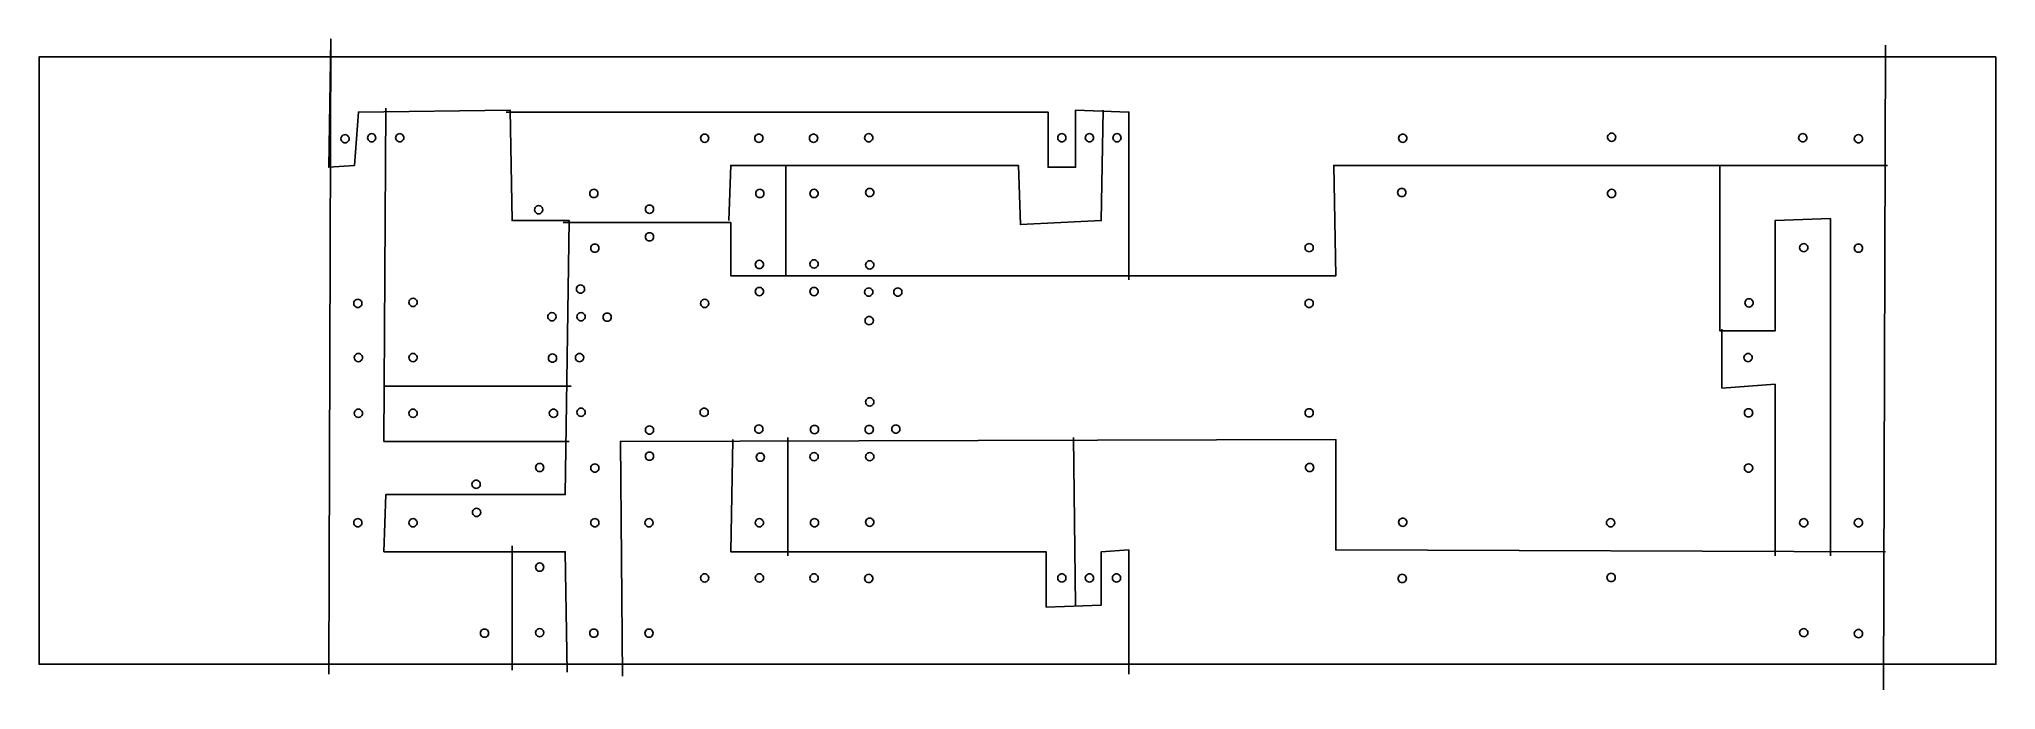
# Model space of a CAD drawing. Extents: x 0 to 570, y -9 to 181.
import ezdxf

# ---------------------------------------------------------------- set-up
doc = ezdxf.new("R2010")
doc.units = 0
doc.layers.get('0').update_dxf_attribs({"linetype": 'CONTINUOUS'})

msp = doc.modelspace()

# ---------------------------------------------------------------- linework, layer by layer
at = {"color": 1}
for points in [[(153.76948, -3.4426), (153.195712, 31.557168), (100.409176, 31.557168), (100.982944, 48.1964), (153.195712, 48.1964), (154.343248, 127.949962), (137.704008, 127.949962), (137.130248, 160.080894), (92.950216, 159.507127), (91.80268, 144.015428), (84.343712, 143.441662), (84.91748, 180.736493), (84.343712, -4.016368)], [(537.61936, 179.015193), (537.045592, -8.606496)], [(100.982944, 160.654661), (100.409176, 63.688096), (154.343248, 63.688096)], [(317.292968, 110.736962), (317.292968, 159.507127), (301.801272, 160.080894), (301.801272, 143.441662), (293.768536, 143.441662), (293.768536, 159.507127), (135.982712, 159.507127)], [(309.834008, 160.080894), (309.26024, 127.949962), (285.735808, 126.802429), (285.16204, 144.015428), (201.392112, 144.015428), (200.818344, 127.949962)], [(538.193128, 144.015428), (376.964704, 144.015428), (377.538472, 111.884496), (201.392112, 111.884496), (201.392112, 127.376195), (152.621944, 127.376195)], [(217.457576, 144.015428), (217.457576, 111.884496)], [(521.553896, 30.409632), (521.553896, 128.523729), (505.488432, 127.949962), (505.488432, 95.819032), (489.422968, 95.819032), (489.422968, 144.015428)], [(505.488432, 30.409632), (505.488432, 80.327328), (489.996728, 79.1798), (489.996728, 96.392797)], [(154.917008, 79.75356), (100.409176, 79.75356)], [(537.61936, 31.557168), (377.538472, 32.130936), (377.538472, 64.261864), (169.261176, 63.688096), (169.834944, -4.590136)], [(317.292968, -4.016368), (317.292968, 32.130936), (309.26024, 31.557168), (309.26024, 16.065464), (293.194776, 15.491696), (293.194776, 31.557168), (201.392112, 31.557168), (201.96588, 64.261864)], [(218.031344, 64.835632), (218.031344, 30.409632)], [(301.801272, 16.065464), (301.227504, 64.835632)], [(137.704008, 33.278464), (137.704008, -2.868832)]]:
    msp.add_lwpolyline(points, dxfattribs=at)
msp.add_lwpolyline([(569.750296, 175.572594), (0, 175.572594), (0, -1.147534), (569.750296, -1.147534), (569.750296, 175.572594)], close=True, dxfattribs=at)
at = {"color": 7}
for points in [[(88.790384, 151.904715), (88.790384, 151.904715)], [(90.277272, 151.761273), (90.277272, 151.761273)], [(98.02312, 152.048157), (98.02312, 152.048157)], [(106.199288, 152.048157), (106.199288, 152.048157)], [(194.989688, 151.904715), (194.989688, 151.904715)], [(210.768264, 151.904715), (210.768264, 151.904715)], [(226.69028, 151.904715), (226.69028, 151.904715)], [(242.75576, 152.048157), (242.75576, 152.048157)], [(298.984888, 152.048157), (298.984888, 152.048157)], [(307.017624, 152.048157), (307.017624, 152.048157)], [(315.050344, 152.048157), (315.050344, 152.048157)], [(398.246512, 151.904715), (398.246512, 151.904715)], [(459.065768, 152.191598), (459.065768, 152.191598)], [(514.721144, 152.048157), (514.721144, 152.048157)], [(530.930032, 151.761273), (530.930032, 151.761273)], [(146.64984, 131.105676), (146.64984, 131.105676)], [(162.715304, 135.839249), (162.715304, 135.839249)], [(178.924216, 131.249118), (178.924216, 131.249118)], [(211.055152, 135.839249), (211.055152, 135.839249)], [(226.833712, 135.839249), (226.833712, 135.839249)], [(243.042624, 136.126132), (243.042624, 136.126132)], [(397.959616, 136.126132), (397.959616, 136.126132)], [(459.065768, 135.839249), (459.065768, 135.839249)], [(163.0022, 119.917224), (163.0022, 119.917224)], [(178.924216, 123.216382), (178.924216, 123.216382)], [(370.9926, 120.060669), (370.9926, 120.060669)], [(515.008008, 120.060669), (515.008008, 120.060669)], [(530.930032, 119.917224), (530.930032, 119.917224)], [(210.911696, 115.183649), (210.911696, 115.183649)], [(226.833712, 115.327094), (226.833712, 115.327094)], [(243.042624, 115.04021), (243.042624, 115.04021)], [(94.006752, 103.851758), (94.006752, 103.851758)], [(110.072216, 104.138642), (110.072216, 104.138642)], [(158.842384, 108.011566), (158.842384, 108.011566)], [(194.989688, 103.851758), (194.989688, 103.851758)], [(210.911696, 107.29436), (210.911696, 107.29436)], [(226.833712, 107.29436), (226.833712, 107.29436)], [(242.75576, 107.150915), (242.75576, 107.150915)], [(251.2188, 107.150915), (251.2188, 107.150915)], [(370.9926, 103.851758), (370.9926, 103.851758)], [(499.085984, 103.995202), (499.085984, 103.995202)], [(150.522768, 99.978833), (150.522768, 99.978833)], [(158.985824, 99.978833), (158.985824, 99.978833)], [(166.588232, 99.835394), (166.588232, 99.835394)], [(242.899192, 98.831305), (242.899192, 98.831305)], [(94.150192, 88.073176), (94.150192, 88.073176)], [(110.072216, 88.073176), (110.072216, 88.073176)], [(150.666208, 87.929736), (150.666208, 87.929736)], [(158.555496, 88.073176), (158.555496, 88.073176)], [(498.79912, 88.073176), (498.79912, 88.073176)], [(243.042624, 75.163432), (243.042624, 75.163432)], [(94.150192, 71.864272), (94.150192, 71.864272)], [(110.072216, 71.864272), (110.072216, 71.864272)], [(150.953088, 71.864272), (150.953088, 71.864272)], [(158.985824, 72.151144), (158.985824, 72.151144)], [(194.84624, 72.151144), (194.84624, 72.151144)], [(370.9926, 72.007712), (370.9926, 72.007712)], [(498.942528, 72.007712), (498.942528, 72.007712)], [(178.924216, 66.987256), (178.924216, 66.987256)], [(210.768264, 67.274136), (210.768264, 67.274136)], [(226.977176, 67.130704), (226.977176, 67.130704)], [(242.899192, 67.130704), (242.899192, 67.130704)], [(250.64504, 67.274136), (250.64504, 67.274136)], [(178.924216, 59.384848), (178.924216, 59.384848)], [(211.198584, 59.09796), (211.198584, 59.09796)], [(226.833712, 59.241408), (226.833712, 59.241408)], [(243.042624, 59.241408), (243.042624, 59.241408)], [(146.936728, 56.085696), (146.936728, 56.085696)], [(163.0022, 55.942248), (163.0022, 55.942248)], [(371.136032, 56.085696), (371.136032, 56.085696)], [(498.942528, 55.942248), (498.942528, 55.942248)], [(128.432752, 51.208664), (128.432752, 51.208664)], [(94.006752, 40.020224), (94.006752, 40.020224)], [(110.072216, 40.020224), (110.072216, 40.020224)], [(128.5762, 43.032496), (128.5762, 43.032496)], [(163.0022, 40.020224), (163.0022, 40.020224)], [(178.780776, 40.020224), (178.780776, 40.020224)], [(210.911696, 40.020224), (210.911696, 40.020224)], [(226.977176, 40.020224), (226.977176, 40.020224)], [(243.042624, 40.163656), (243.042624, 40.163656)], [(398.246512, 40.163656), (398.246512, 40.163656)], [(458.778904, 40.020224), (458.778904, 40.020224)], [(515.008008, 40.020224), (515.008008, 40.020224)], [(530.930032, 40.020224), (530.930032, 40.020224)], [(146.936728, 27.110472), (146.936728, 27.110472)], [(194.989688, 23.95476), (194.989688, 23.95476)], [(210.911696, 23.95476), (210.911696, 23.95476)], [(226.833712, 23.95476), (226.833712, 23.95476)], [(242.75576, 23.811312), (242.75576, 23.811312)], [(298.984888, 23.95476), (298.984888, 23.95476)], [(307.017624, 23.95476), (307.017624, 23.95476)], [(314.906912, 23.95476), (314.906912, 23.95476)], [(398.10308, 23.811312), (398.10308, 23.811312)], [(458.922312, 24.098208), (458.922312, 24.098208)], [(130.871256, 7.88928), (130.871256, 7.88928)], [(146.936728, 8.032736), (146.936728, 8.032736)], [(162.715304, 7.88928), (162.715304, 7.88928)], [(178.780776, 7.88928), (178.780776, 7.88928)], [(515.008008, 8.032736), (515.008008, 8.032736)], [(530.930032, 7.745848), (530.930032, 7.745848)]]:
    msp.add_lwpolyline(points, close=True, dxfattribs=at)
for points in [[(87.877272, 151.761273), (87.877272, 152.189992), (88.105991, 152.586144), (88.477272, 152.800503)], [(88.477272, 150.722042), (88.105991, 150.936402), (87.877272, 151.332554), (87.877272, 151.761273)], [(88.477272, 152.800503), (88.848553, 153.014863), (89.305991, 153.014863), (89.677272, 152.800503)], [(89.677272, 150.722042), (89.305991, 150.507683), (88.848553, 150.507683), (88.477272, 150.722042)], [(89.677272, 152.800503), (90.048553, 152.586144), (90.277272, 152.189992), (90.277272, 151.761273)], [(90.277272, 151.761273), (90.277272, 151.332554), (90.048553, 150.936402), (89.677272, 150.722042)], [(95.62312, 152.048157), (95.62312, 152.476876), (95.851839, 152.873028), (96.22312, 153.087387)], [(96.22312, 151.008926), (95.851839, 151.223286), (95.62312, 151.619438), (95.62312, 152.048157)], [(96.22312, 153.087387), (96.594401, 153.301747), (97.051839, 153.301747), (97.42312, 153.087387)], [(97.42312, 151.008926), (97.051839, 150.794567), (96.594401, 150.794567), (96.22312, 151.008926)], [(97.42312, 153.087387), (97.794401, 152.873028), (98.02312, 152.476876), (98.02312, 152.048157)], [(98.02312, 152.048157), (98.02312, 151.619438), (97.794401, 151.223286), (97.42312, 151.008926)], [(103.799288, 152.048157), (103.799288, 152.476876), (104.028007, 152.873028), (104.399288, 153.087387)], [(104.399288, 151.008926), (104.028007, 151.223286), (103.799288, 151.619438), (103.799288, 152.048157)], [(104.399288, 153.087387), (104.770569, 153.301747), (105.228007, 153.301747), (105.599288, 153.087387)], [(105.599288, 151.008926), (105.228007, 150.794567), (104.770569, 150.794567), (104.399288, 151.008926)], [(105.599288, 153.087387), (105.970569, 152.873028), (106.199288, 152.476876), (106.199288, 152.048157)], [(106.199288, 152.048157), (106.199288, 151.619438), (105.970569, 151.223286), (105.599288, 151.008926)], [(192.589688, 151.904715), (192.589688, 152.333434), (192.818407, 152.729586), (193.189688, 152.943946)], [(193.189688, 150.865485), (192.818407, 151.079844), (192.589688, 151.475996), (192.589688, 151.904715)], [(193.189688, 152.943946), (193.560969, 153.158305), (194.018407, 153.158305), (194.389688, 152.943946)], [(194.389688, 150.865485), (194.018407, 150.651125), (193.560969, 150.651125), (193.189688, 150.865485)], [(194.389688, 152.943946), (194.760969, 152.729586), (194.989688, 152.333434), (194.989688, 151.904715)], [(194.989688, 151.904715), (194.989688, 151.475996), (194.760969, 151.079844), (194.389688, 150.865485)], [(208.368264, 151.904715), (208.368264, 152.333434), (208.596983, 152.729586), (208.968264, 152.943946)], [(208.968264, 150.865485), (208.596983, 151.079844), (208.368264, 151.475996), (208.368264, 151.904715)], [(208.968264, 152.943946), (209.339545, 153.158305), (209.796983, 153.158305), (210.168264, 152.943946)], [(210.168264, 150.865485), (209.796983, 150.651125), (209.339545, 150.651125), (208.968264, 150.865485)], [(210.168264, 152.943946), (210.539545, 152.729586), (210.768264, 152.333434), (210.768264, 151.904715)], [(210.768264, 151.904715), (210.768264, 151.475996), (210.539545, 151.079844), (210.168264, 150.865485)], [(224.29028, 151.904715), (224.29028, 152.333434), (224.518999, 152.729586), (224.89028, 152.943946)], [(224.89028, 150.865485), (224.518999, 151.079844), (224.29028, 151.475996), (224.29028, 151.904715)], [(224.89028, 152.943946), (225.261561, 153.158305), (225.718999, 153.158305), (226.09028, 152.943946)], [(226.09028, 150.865485), (225.718999, 150.651125), (225.261561, 150.651125), (224.89028, 150.865485)], [(226.09028, 152.943946), (226.461561, 152.729586), (226.69028, 152.333434), (226.69028, 151.904715)], [(226.69028, 151.904715), (226.69028, 151.475996), (226.461561, 151.079844), (226.09028, 150.865485)], [(240.35576, 152.048157), (240.35576, 152.476876), (240.584479, 152.873028), (240.95576, 153.087387)], [(240.95576, 151.008926), (240.584479, 151.223286), (240.35576, 151.619438), (240.35576, 152.048157)], [(240.95576, 153.087387), (241.327041, 153.301747), (241.784479, 153.301747), (242.15576, 153.087387)], [(242.15576, 151.008926), (241.784479, 150.794567), (241.327041, 150.794567), (240.95576, 151.008926)], [(242.15576, 153.087387), (242.527041, 152.873028), (242.75576, 152.476876), (242.75576, 152.048157)], [(242.75576, 152.048157), (242.75576, 151.619438), (242.527041, 151.223286), (242.15576, 151.008926)], [(296.584888, 152.048157), (296.584888, 152.476876), (296.813607, 152.873028), (297.184888, 153.087387)], [(297.184888, 151.008926), (296.813607, 151.223286), (296.584888, 151.619438), (296.584888, 152.048157)], [(297.184888, 153.087387), (297.556169, 153.301747), (298.013607, 153.301747), (298.384888, 153.087387)], [(298.384888, 151.008926), (298.013607, 150.794567), (297.556169, 150.794567), (297.184888, 151.008926)], [(298.384888, 153.087387), (298.756169, 152.873028), (298.984888, 152.476876), (298.984888, 152.048157)], [(298.984888, 152.048157), (298.984888, 151.619438), (298.756169, 151.223286), (298.384888, 151.008926)], [(304.617624, 152.048157), (304.617624, 152.476876), (304.846343, 152.873028), (305.217624, 153.087387)], [(305.217624, 151.008926), (304.846343, 151.223286), (304.617624, 151.619438), (304.617624, 152.048157)], [(305.217624, 153.087387), (305.588905, 153.301747), (306.046343, 153.301747), (306.417624, 153.087387)], [(306.417624, 151.008926), (306.046343, 150.794567), (305.588905, 150.794567), (305.217624, 151.008926)], [(306.417624, 153.087387), (306.788905, 152.873028), (307.017624, 152.476876), (307.017624, 152.048157)], [(307.017624, 152.048157), (307.017624, 151.619438), (306.788905, 151.223286), (306.417624, 151.008926)], [(312.650344, 152.048157), (312.650344, 152.476876), (312.879063, 152.873028), (313.250344, 153.087387)], [(313.250344, 151.008926), (312.879063, 151.223286), (312.650344, 151.619438), (312.650344, 152.048157)], [(313.250344, 153.087387), (313.621625, 153.301747), (314.079063, 153.301747), (314.450344, 153.087387)], [(314.450344, 151.008926), (314.079063, 150.794567), (313.621625, 150.794567), (313.250344, 151.008926)], [(314.450344, 153.087387), (314.821625, 152.873028), (315.050344, 152.476876), (315.050344, 152.048157)], [(315.050344, 152.048157), (315.050344, 151.619438), (314.821625, 151.223286), (314.450344, 151.008926)], [(395.846512, 151.904715), (395.846512, 152.333434), (396.075231, 152.729586), (396.446512, 152.943946)], [(396.446512, 150.865485), (396.075231, 151.079844), (395.846512, 151.475996), (395.846512, 151.904715)], [(396.446512, 152.943946), (396.817793, 153.158305), (397.275231, 153.158305), (397.646512, 152.943946)], [(397.646512, 150.865485), (397.275231, 150.651125), (396.817793, 150.651125), (396.446512, 150.865485)], [(397.646512, 152.943946), (398.017793, 152.729586), (398.246512, 152.333434), (398.246512, 151.904715)], [(398.246512, 151.904715), (398.246512, 151.475996), (398.017793, 151.079844), (397.646512, 150.865485)], [(456.665768, 152.191598), (456.665768, 152.620317), (456.894487, 153.01647), (457.265768, 153.230829)], [(457.265768, 151.152368), (456.894487, 151.366727), (456.665768, 151.76288), (456.665768, 152.191598)], [(457.265768, 153.230829), (457.637049, 153.445188), (458.094487, 153.445188), (458.465768, 153.230829)], [(458.465768, 151.152368), (458.094487, 150.938009), (457.637049, 150.938009), (457.265768, 151.152368)], [(458.465768, 153.230829), (458.837049, 153.01647), (459.065768, 152.620317), (459.065768, 152.191598)], [(459.065768, 152.191598), (459.065768, 151.76288), (458.837049, 151.366727), (458.465768, 151.152368)], [(512.321144, 152.048157), (512.321144, 152.476876), (512.549863, 152.873028), (512.921144, 153.087387)], [(512.921144, 151.008926), (512.549863, 151.223286), (512.321144, 151.619438), (512.321144, 152.048157)], [(512.921144, 153.087387), (513.292425, 153.301747), (513.749863, 153.301747), (514.121144, 153.087387)], [(514.121144, 151.008926), (513.749863, 150.794567), (513.292425, 150.794567), (512.921144, 151.008926)], [(514.121144, 153.087387), (514.492425, 152.873028), (514.721144, 152.476876), (514.721144, 152.048157)], [(514.721144, 152.048157), (514.721144, 151.619438), (514.492425, 151.223286), (514.121144, 151.008926)], [(528.530032, 151.761273), (528.530032, 152.189992), (528.758751, 152.586144), (529.130032, 152.800503)], [(529.130032, 150.722042), (528.758751, 150.936402), (528.530032, 151.332554), (528.530032, 151.761273)], [(529.130032, 152.800503), (529.501313, 153.014863), (529.958751, 153.014863), (530.330032, 152.800503)], [(530.330032, 150.722042), (529.958751, 150.507683), (529.501313, 150.507683), (529.130032, 150.722042)], [(530.330032, 152.800503), (530.701313, 152.586144), (530.930032, 152.189992), (530.930032, 151.761273)], [(530.930032, 151.761273), (530.930032, 151.332554), (530.701313, 150.936402), (530.330032, 150.722042)], [(160.315304, 135.839249), (160.315304, 136.267968), (160.544023, 136.66412), (160.915304, 136.878479)], [(160.915304, 136.878479), (161.286585, 137.092839), (161.744023, 137.092839), (162.115304, 136.878479)], [(162.115304, 136.878479), (162.486585, 136.66412), (162.715304, 136.267968), (162.715304, 135.839249)], [(208.655152, 135.839249), (208.655152, 136.267968), (208.883871, 136.66412), (209.255152, 136.878479)], [(209.255152, 136.878479), (209.626433, 137.092839), (210.083871, 137.092839), (210.455152, 136.878479)], [(210.455152, 136.878479), (210.826433, 136.66412), (211.055152, 136.267968), (211.055152, 135.839249)], [(224.433712, 135.839249), (224.433712, 136.267968), (224.662431, 136.66412), (225.033712, 136.878479)], [(225.033712, 136.878479), (225.404993, 137.092839), (225.862431, 137.092839), (226.233712, 136.878479)], [(226.233712, 136.878479), (226.604993, 136.66412), (226.833712, 136.267968), (226.833712, 135.839249)], [(240.642624, 136.126132), (240.642624, 136.554851), (240.871343, 136.951003), (241.242624, 137.165362)], [(241.242624, 137.165362), (241.613905, 137.379722), (242.071343, 137.379722), (242.442624, 137.165362)], [(242.442624, 137.165362), (242.813905, 136.951003), (243.042624, 136.554851), (243.042624, 136.126132)], [(395.559616, 136.126132), (395.559616, 136.554851), (395.788335, 136.951003), (396.159616, 137.165362)], [(396.159616, 137.165362), (396.530897, 137.379722), (396.988335, 137.379722), (397.359616, 137.165362)], [(397.359616, 137.165362), (397.730897, 136.951003), (397.959616, 136.554851), (397.959616, 136.126132)], [(456.665768, 135.839249), (456.665768, 136.267968), (456.894487, 136.66412), (457.265768, 136.878479)], [(457.265768, 136.878479), (457.637049, 137.092839), (458.094487, 137.092839), (458.465768, 136.878479)], [(458.465768, 136.878479), (458.837049, 136.66412), (459.065768, 136.267968), (459.065768, 135.839249)], [(144.24984, 131.105676), (144.24984, 131.534395), (144.478559, 131.930547), (144.84984, 132.144906)], [(144.84984, 130.066446), (144.478559, 130.280805), (144.24984, 130.676957), (144.24984, 131.105676)], [(144.84984, 132.144906), (145.221121, 132.359266), (145.678559, 132.359266), (146.04984, 132.144906)], [(146.04984, 132.144906), (146.421121, 131.930547), (146.64984, 131.534395), (146.64984, 131.105676)], [(146.64984, 131.105676), (146.64984, 130.676957), (146.421121, 130.280805), (146.04984, 130.066446)], [(160.915304, 134.800018), (160.544023, 135.014378), (160.315304, 135.41053), (160.315304, 135.839249)], [(162.115304, 134.800018), (161.744023, 134.585659), (161.286585, 134.585659), (160.915304, 134.800018)], [(162.715304, 135.839249), (162.715304, 135.41053), (162.486585, 135.014378), (162.115304, 134.800018)], [(176.524216, 131.249118), (176.524216, 131.677837), (176.752935, 132.07399), (177.124216, 132.288349)], [(177.124216, 130.209888), (176.752935, 130.424247), (176.524216, 130.8204), (176.524216, 131.249118)], [(177.124216, 132.288349), (177.495497, 132.502708), (177.952935, 132.502708), (178.324216, 132.288349)], [(178.324216, 132.288349), (178.695497, 132.07399), (178.924216, 131.677837), (178.924216, 131.249118)], [(178.924216, 131.249118), (178.924216, 130.8204), (178.695497, 130.424247), (178.324216, 130.209888)], [(209.255152, 134.800018), (208.883871, 135.014378), (208.655152, 135.41053), (208.655152, 135.839249)], [(210.455152, 134.800018), (210.083871, 134.585659), (209.626433, 134.585659), (209.255152, 134.800018)], [(211.055152, 135.839249), (211.055152, 135.41053), (210.826433, 135.014378), (210.455152, 134.800018)], [(225.033712, 134.800018), (224.662431, 135.014378), (224.433712, 135.41053), (224.433712, 135.839249)], [(226.233712, 134.800018), (225.862431, 134.585659), (225.404993, 134.585659), (225.033712, 134.800018)], [(226.833712, 135.839249), (226.833712, 135.41053), (226.604993, 135.014378), (226.233712, 134.800018)], [(241.242624, 135.086902), (240.871343, 135.301261), (240.642624, 135.697413), (240.642624, 136.126132)], [(242.442624, 135.086902), (242.071343, 134.872542), (241.613905, 134.872542), (241.242624, 135.086902)], [(243.042624, 136.126132), (243.042624, 135.697413), (242.813905, 135.301261), (242.442624, 135.086902)], [(396.159616, 135.086902), (395.788335, 135.301261), (395.559616, 135.697413), (395.559616, 136.126132)], [(397.359616, 135.086902), (396.988335, 134.872542), (396.530897, 134.872542), (396.159616, 135.086902)], [(397.959616, 136.126132), (397.959616, 135.697413), (397.730897, 135.301261), (397.359616, 135.086902)], [(457.265768, 134.800018), (456.894487, 135.014378), (456.665768, 135.41053), (456.665768, 135.839249)], [(458.465768, 134.800018), (458.094487, 134.585659), (457.637049, 134.585659), (457.265768, 134.800018)], [(459.065768, 135.839249), (459.065768, 135.41053), (458.837049, 135.014378), (458.465768, 134.800018)], [(146.04984, 130.066446), (145.678559, 129.852086), (145.221121, 129.852086), (144.84984, 130.066446)], [(178.324216, 130.209888), (177.952935, 129.995529), (177.495497, 129.995529), (177.124216, 130.209888)], [(160.6022, 119.917224), (160.6022, 120.345943), (160.830919, 120.742095), (161.2022, 120.956454)], [(161.2022, 118.877994), (160.830919, 119.092353), (160.6022, 119.488505), (160.6022, 119.917224)], [(161.2022, 120.956454), (161.573481, 121.170814), (162.030919, 121.170814), (162.4022, 120.956454)], [(162.4022, 120.956454), (162.773481, 120.742095), (163.0022, 120.345943), (163.0022, 119.917224)], [(163.0022, 119.917224), (163.0022, 119.488505), (162.773481, 119.092353), (162.4022, 118.877994)], [(176.524216, 123.216382), (176.524216, 123.6451), (176.752935, 124.041253), (177.124216, 124.255612)], [(177.124216, 122.177151), (176.752935, 122.39151), (176.524216, 122.787663), (176.524216, 123.216382)], [(177.124216, 124.255612), (177.495497, 124.469971), (177.952935, 124.469971), (178.324216, 124.255612)], [(178.324216, 122.177151), (177.952935, 121.962792), (177.495497, 121.962792), (177.124216, 122.177151)], [(178.324216, 124.255612), (178.695497, 124.041253), (178.924216, 123.6451), (178.924216, 123.216382)], [(178.924216, 123.216382), (178.924216, 122.787663), (178.695497, 122.39151), (178.324216, 122.177151)], [(368.5926, 120.060669), (368.5926, 120.489388), (368.821319, 120.88554), (369.1926, 121.099899)], [(369.1926, 119.021438), (368.821319, 119.235798), (368.5926, 119.63195), (368.5926, 120.060669)], [(369.1926, 121.099899), (369.563881, 121.314259), (370.021319, 121.314259), (370.3926, 121.099899)], [(370.3926, 121.099899), (370.763881, 120.88554), (370.9926, 120.489388), (370.9926, 120.060669)], [(370.9926, 120.060669), (370.9926, 119.63195), (370.763881, 119.235798), (370.3926, 119.021438)], [(512.608008, 120.060669), (512.608008, 120.489388), (512.836727, 120.88554), (513.208008, 121.099899)], [(513.208008, 119.021438), (512.836727, 119.235798), (512.608008, 119.63195), (512.608008, 120.060669)], [(513.208008, 121.099899), (513.579289, 121.314259), (514.036727, 121.314259), (514.408008, 121.099899)], [(514.408008, 121.099899), (514.779289, 120.88554), (515.008008, 120.489388), (515.008008, 120.060669)], [(515.008008, 120.060669), (515.008008, 119.63195), (514.779289, 119.235798), (514.408008, 119.021438)], [(528.530032, 119.917224), (528.530032, 120.345943), (528.758751, 120.742095), (529.130032, 120.956454)], [(529.130032, 118.877994), (528.758751, 119.092353), (528.530032, 119.488505), (528.530032, 119.917224)], [(529.130032, 120.956454), (529.501313, 121.170814), (529.958751, 121.170814), (530.330032, 120.956454)], [(530.330032, 120.956454), (530.701313, 120.742095), (530.930032, 120.345943), (530.930032, 119.917224)], [(530.930032, 119.917224), (530.930032, 119.488505), (530.701313, 119.092353), (530.330032, 118.877994)], [(162.4022, 118.877994), (162.030919, 118.663634), (161.573481, 118.663634), (161.2022, 118.877994)], [(208.511696, 115.183649), (208.511696, 115.612368), (208.740415, 116.00852), (209.111696, 116.222879)], [(209.111696, 114.144418), (208.740415, 114.358778), (208.511696, 114.75493), (208.511696, 115.183649)], [(209.111696, 116.222879), (209.482977, 116.437239), (209.940415, 116.437239), (210.311696, 116.222879)], [(210.311696, 114.144418), (209.940415, 113.930059), (209.482977, 113.930059), (209.111696, 114.144418)], [(210.311696, 116.222879), (210.682977, 116.00852), (210.911696, 115.612368), (210.911696, 115.183649)], [(210.911696, 115.183649), (210.911696, 114.75493), (210.682977, 114.358778), (210.311696, 114.144418)], [(224.433712, 115.327094), (224.433712, 115.755812), (224.662431, 116.151965), (225.033712, 116.366324)], [(225.033712, 114.287863), (224.662431, 114.502222), (224.433712, 114.898375), (224.433712, 115.327094)], [(225.033712, 116.366324), (225.404993, 116.580683), (225.862431, 116.580683), (226.233712, 116.366324)], [(226.233712, 114.287863), (225.862431, 114.073504), (225.404993, 114.073504), (225.033712, 114.287863)], [(226.233712, 116.366324), (226.604993, 116.151965), (226.833712, 115.755812), (226.833712, 115.327094)], [(226.833712, 115.327094), (226.833712, 114.898375), (226.604993, 114.502222), (226.233712, 114.287863)], [(240.642624, 115.04021), (240.642624, 115.468928), (240.871343, 115.865081), (241.242624, 116.07944)], [(241.242624, 114.000979), (240.871343, 114.215338), (240.642624, 114.611491), (240.642624, 115.04021)], [(241.242624, 116.07944), (241.613905, 116.293799), (242.071343, 116.293799), (242.442624, 116.07944)], [(242.442624, 114.000979), (242.071343, 113.78662), (241.613905, 113.78662), (241.242624, 114.000979)], [(242.442624, 116.07944), (242.813905, 115.865081), (243.042624, 115.468928), (243.042624, 115.04021)], [(243.042624, 115.04021), (243.042624, 114.611491), (242.813905, 114.215338), (242.442624, 114.000979)], [(370.3926, 119.021438), (370.021319, 118.807079), (369.563881, 118.807079), (369.1926, 119.021438)], [(514.408008, 119.021438), (514.036727, 118.807079), (513.579289, 118.807079), (513.208008, 119.021438)], [(530.330032, 118.877994), (529.958751, 118.663634), (529.501313, 118.663634), (529.130032, 118.877994)], [(156.442384, 108.011566), (156.442384, 108.440285), (156.671103, 108.836438), (157.042384, 109.050797)], [(157.042384, 109.050797), (157.413665, 109.265156), (157.871103, 109.265156), (158.242384, 109.050797)], [(158.242384, 109.050797), (158.613665, 108.836438), (158.842384, 108.440285), (158.842384, 108.011566)], [(208.511696, 107.29436), (208.511696, 107.723079), (208.740415, 108.119231), (209.111696, 108.33359)], [(209.111696, 108.33359), (209.482977, 108.54795), (209.940415, 108.54795), (210.311696, 108.33359)], [(210.311696, 108.33359), (210.682977, 108.119231), (210.911696, 107.723079), (210.911696, 107.29436)], [(224.433712, 107.29436), (224.433712, 107.723079), (224.662431, 108.119231), (225.033712, 108.33359)], [(225.033712, 108.33359), (225.404993, 108.54795), (225.862431, 108.54795), (226.233712, 108.33359)], [(226.233712, 108.33359), (226.604993, 108.119231), (226.833712, 107.723079), (226.833712, 107.29436)], [(240.95576, 108.190146), (241.327041, 108.404505), (241.784479, 108.404505), (242.15576, 108.190146)], [(249.4188, 108.190146), (249.790081, 108.404505), (250.247519, 108.404505), (250.6188, 108.190146)], [(91.606752, 103.851758), (91.606752, 104.280476), (91.835471, 104.676629), (92.206752, 104.890988)], [(92.206752, 102.812527), (91.835471, 103.026886), (91.606752, 103.423039), (91.606752, 103.851758)], [(92.206752, 104.890988), (92.578033, 105.105347), (93.035471, 105.105347), (93.406752, 104.890988)], [(93.406752, 102.812527), (93.035471, 102.598168), (92.578033, 102.598168), (92.206752, 102.812527)], [(93.406752, 104.890988), (93.778033, 104.676629), (94.006752, 104.280476), (94.006752, 103.851758)], [(94.006752, 103.851758), (94.006752, 103.423039), (93.778033, 103.026886), (93.406752, 102.812527)], [(107.672216, 104.138642), (107.672216, 104.56736), (107.900935, 104.963513), (108.272216, 105.177872)], [(108.272216, 103.099411), (107.900935, 103.31377), (107.672216, 103.709923), (107.672216, 104.138642)], [(108.272216, 105.177872), (108.643497, 105.392231), (109.100935, 105.392231), (109.472216, 105.177872)], [(109.472216, 103.099411), (109.100935, 102.885052), (108.643497, 102.885052), (108.272216, 103.099411)], [(109.472216, 105.177872), (109.843497, 104.963513), (110.072216, 104.56736), (110.072216, 104.138642)], [(110.072216, 104.138642), (110.072216, 103.709923), (109.843497, 103.31377), (109.472216, 103.099411)], [(157.042384, 106.972336), (156.671103, 107.186695), (156.442384, 107.582848), (156.442384, 108.011566)], [(158.242384, 106.972336), (157.871103, 106.757977), (157.413665, 106.757977), (157.042384, 106.972336)], [(158.842384, 108.011566), (158.842384, 107.582848), (158.613665, 107.186695), (158.242384, 106.972336)], [(192.589688, 103.851758), (192.589688, 104.280476), (192.818407, 104.676629), (193.189688, 104.890988)], [(193.189688, 102.812527), (192.818407, 103.026886), (192.589688, 103.423039), (192.589688, 103.851758)], [(193.189688, 104.890988), (193.560969, 105.105347), (194.018407, 105.105347), (194.389688, 104.890988)], [(194.389688, 102.812527), (194.018407, 102.598168), (193.560969, 102.598168), (193.189688, 102.812527)], [(194.389688, 104.890988), (194.760969, 104.676629), (194.989688, 104.280476), (194.989688, 103.851758)], [(194.989688, 103.851758), (194.989688, 103.423039), (194.760969, 103.026886), (194.389688, 102.812527)], [(209.111696, 106.25513), (208.740415, 106.469489), (208.511696, 106.865641), (208.511696, 107.29436)], [(210.311696, 106.25513), (209.940415, 106.04077), (209.482977, 106.04077), (209.111696, 106.25513)], [(210.911696, 107.29436), (210.911696, 106.865641), (210.682977, 106.469489), (210.311696, 106.25513)], [(225.033712, 106.25513), (224.662431, 106.469489), (224.433712, 106.865641), (224.433712, 107.29436)], [(226.233712, 106.25513), (225.862431, 106.04077), (225.404993, 106.04077), (225.033712, 106.25513)], [(226.833712, 107.29436), (226.833712, 106.865641), (226.604993, 106.469489), (226.233712, 106.25513)], [(240.35576, 107.150915), (240.35576, 107.579634), (240.584479, 107.975786), (240.95576, 108.190146)], [(240.95576, 106.111685), (240.584479, 106.326044), (240.35576, 106.722196), (240.35576, 107.150915)], [(242.15576, 106.111685), (241.784479, 105.897325), (241.327041, 105.897325), (240.95576, 106.111685)], [(242.15576, 108.190146), (242.527041, 107.975786), (242.75576, 107.579634), (242.75576, 107.150915)], [(242.75576, 107.150915), (242.75576, 106.722196), (242.527041, 106.326044), (242.15576, 106.111685)], [(248.8188, 107.150915), (248.8188, 107.579634), (249.047519, 107.975786), (249.4188, 108.190146)], [(249.4188, 106.111685), (249.047519, 106.326044), (248.8188, 106.722196), (248.8188, 107.150915)], [(250.6188, 106.111685), (250.247519, 105.897325), (249.790081, 105.897325), (249.4188, 106.111685)], [(250.6188, 108.190146), (250.990081, 107.975786), (251.2188, 107.579634), (251.2188, 107.150915)], [(251.2188, 107.150915), (251.2188, 106.722196), (250.990081, 106.326044), (250.6188, 106.111685)], [(368.5926, 103.851758), (368.5926, 104.280476), (368.821319, 104.676629), (369.1926, 104.890988)], [(369.1926, 102.812527), (368.821319, 103.026886), (368.5926, 103.423039), (368.5926, 103.851758)], [(369.1926, 104.890988), (369.563881, 105.105347), (370.021319, 105.105347), (370.3926, 104.890988)], [(370.3926, 102.812527), (370.021319, 102.598168), (369.563881, 102.598168), (369.1926, 102.812527)], [(370.3926, 104.890988), (370.763881, 104.676629), (370.9926, 104.280476), (370.9926, 103.851758)], [(370.9926, 103.851758), (370.9926, 103.423039), (370.763881, 103.026886), (370.3926, 102.812527)], [(496.685984, 103.995202), (496.685984, 104.423921), (496.914703, 104.820074), (497.285984, 105.034433)], [(497.285984, 102.955972), (496.914703, 103.170331), (496.685984, 103.566484), (496.685984, 103.995202)], [(497.285984, 105.034433), (497.657265, 105.248792), (498.114703, 105.248792), (498.485984, 105.034433)], [(498.485984, 102.955972), (498.114703, 102.741613), (497.657265, 102.741613), (497.285984, 102.955972)], [(498.485984, 105.034433), (498.857265, 104.820074), (499.085984, 104.423921), (499.085984, 103.995202)], [(499.085984, 103.995202), (499.085984, 103.566484), (498.857265, 103.170331), (498.485984, 102.955972)], [(148.122768, 99.978833), (148.122768, 100.407552), (148.351487, 100.803704), (148.722768, 101.018063)], [(148.722768, 98.939602), (148.351487, 99.153962), (148.122768, 99.550114), (148.122768, 99.978833)], [(148.722768, 101.018063), (149.094049, 101.232423), (149.551487, 101.232423), (149.922768, 101.018063)], [(149.922768, 98.939602), (149.551487, 98.725243), (149.094049, 98.725243), (148.722768, 98.939602)], [(149.922768, 101.018063), (150.294049, 100.803704), (150.522768, 100.407552), (150.522768, 99.978833)], [(150.522768, 99.978833), (150.522768, 99.550114), (150.294049, 99.153962), (149.922768, 98.939602)], [(156.585824, 99.978833), (156.585824, 100.407552), (156.814543, 100.803704), (157.185824, 101.018063)], [(157.185824, 98.939602), (156.814543, 99.153962), (156.585824, 99.550114), (156.585824, 99.978833)], [(157.185824, 101.018063), (157.557105, 101.232423), (158.014543, 101.232423), (158.385824, 101.018063)], [(158.385824, 98.939602), (158.014543, 98.725243), (157.557105, 98.725243), (157.185824, 98.939602)], [(158.385824, 101.018063), (158.757105, 100.803704), (158.985824, 100.407552), (158.985824, 99.978833)], [(158.985824, 99.978833), (158.985824, 99.550114), (158.757105, 99.153962), (158.385824, 98.939602)], [(164.188232, 99.835394), (164.188232, 100.264113), (164.416951, 100.660266), (164.788232, 100.874625)], [(164.788232, 98.796164), (164.416951, 99.010523), (164.188232, 99.406676), (164.188232, 99.835394)], [(164.788232, 100.874625), (165.159513, 101.088984), (165.616951, 101.088984), (165.988232, 100.874625)], [(165.988232, 98.796164), (165.616951, 98.581805), (165.159513, 98.581805), (164.788232, 98.796164)], [(165.988232, 100.874625), (166.359513, 100.660266), (166.588232, 100.264113), (166.588232, 99.835394)], [(166.588232, 99.835394), (166.588232, 99.406676), (166.359513, 99.010523), (165.988232, 98.796164)], [(240.499192, 98.831305), (240.499192, 99.260024), (240.727911, 99.656176), (241.099192, 99.870535)], [(241.099192, 97.792074), (240.727911, 98.006434), (240.499192, 98.402586), (240.499192, 98.831305)], [(241.099192, 99.870535), (241.470473, 100.084895), (241.927911, 100.084895), (242.299192, 99.870535)], [(242.299192, 97.792074), (241.927911, 97.577715), (241.470473, 97.577715), (241.099192, 97.792074)], [(242.299192, 99.870535), (242.670473, 99.656176), (242.899192, 99.260024), (242.899192, 98.831305)], [(242.899192, 98.831305), (242.899192, 98.402586), (242.670473, 98.006434), (242.299192, 97.792074)], [(91.750192, 88.073176), (91.750192, 88.501895), (91.978911, 88.898047), (92.350192, 89.112406)], [(92.350192, 87.033946), (91.978911, 87.248305), (91.750192, 87.644457), (91.750192, 88.073176)], [(92.350192, 89.112406), (92.721473, 89.326766), (93.178911, 89.326766), (93.550192, 89.112406)], [(93.550192, 87.033946), (93.178911, 86.819586), (92.721473, 86.819586), (92.350192, 87.033946)], [(93.550192, 89.112406), (93.921473, 88.898047), (94.150192, 88.501895), (94.150192, 88.073176)], [(94.150192, 88.073176), (94.150192, 87.644457), (93.921473, 87.248305), (93.550192, 87.033946)], [(107.672216, 88.073176), (107.672216, 88.501895), (107.900935, 88.898047), (108.272216, 89.112406)], [(108.272216, 87.033946), (107.900935, 87.248305), (107.672216, 87.644457), (107.672216, 88.073176)], [(108.272216, 89.112406), (108.643497, 89.326766), (109.100935, 89.326766), (109.472216, 89.112406)], [(109.472216, 87.033946), (109.100935, 86.819586), (108.643497, 86.819586), (108.272216, 87.033946)], [(109.472216, 89.112406), (109.843497, 88.898047), (110.072216, 88.501895), (110.072216, 88.073176)], [(110.072216, 88.073176), (110.072216, 87.644457), (109.843497, 87.248305), (109.472216, 87.033946)], [(148.266208, 87.929736), (148.266208, 88.358455), (148.494927, 88.754607), (148.866208, 88.968966)], [(148.866208, 86.890506), (148.494927, 87.104865), (148.266208, 87.501017), (148.266208, 87.929736)], [(148.866208, 88.968966), (149.237489, 89.183326), (149.694927, 89.183326), (150.066208, 88.968966)], [(150.066208, 86.890506), (149.694927, 86.676146), (149.237489, 86.676146), (148.866208, 86.890506)], [(150.066208, 88.968966), (150.437489, 88.754607), (150.666208, 88.358455), (150.666208, 87.929736)], [(150.666208, 87.929736), (150.666208, 87.501017), (150.437489, 87.104865), (150.066208, 86.890506)], [(156.155496, 88.073176), (156.155496, 88.501895), (156.384215, 88.898047), (156.755496, 89.112406)], [(156.755496, 87.033946), (156.384215, 87.248305), (156.155496, 87.644457), (156.155496, 88.073176)], [(156.755496, 89.112406), (157.126777, 89.326766), (157.584215, 89.326766), (157.955496, 89.112406)], [(157.955496, 87.033946), (157.584215, 86.819586), (157.126777, 86.819586), (156.755496, 87.033946)], [(157.955496, 89.112406), (158.326777, 88.898047), (158.555496, 88.501895), (158.555496, 88.073176)], [(158.555496, 88.073176), (158.555496, 87.644457), (158.326777, 87.248305), (157.955496, 87.033946)], [(496.39912, 88.073176), (496.39912, 88.501895), (496.627839, 88.898047), (496.99912, 89.112406)], [(496.99912, 87.033946), (496.627839, 87.248305), (496.39912, 87.644457), (496.39912, 88.073176)], [(496.99912, 89.112406), (497.370401, 89.326766), (497.827839, 89.326766), (498.19912, 89.112406)], [(498.19912, 87.033946), (497.827839, 86.819586), (497.370401, 86.819586), (496.99912, 87.033946)], [(498.19912, 89.112406), (498.570401, 88.898047), (498.79912, 88.501895), (498.79912, 88.073176)], [(498.79912, 88.073176), (498.79912, 87.644457), (498.570401, 87.248305), (498.19912, 87.033946)], [(240.642624, 75.163432), (240.642624, 75.592151), (240.871343, 75.988303), (241.242624, 76.202662)], [(241.242624, 74.124202), (240.871343, 74.338561), (240.642624, 74.734713), (240.642624, 75.163432)], [(241.242624, 76.202662), (241.613905, 76.417022), (242.071343, 76.417022), (242.442624, 76.202662)], [(242.442624, 74.124202), (242.071343, 73.909842), (241.613905, 73.909842), (241.242624, 74.124202)], [(242.442624, 76.202662), (242.813905, 75.988303), (243.042624, 75.592151), (243.042624, 75.163432)], [(243.042624, 75.163432), (243.042624, 74.734713), (242.813905, 74.338561), (242.442624, 74.124202)], [(91.750192, 71.864272), (91.750192, 72.292991), (91.978911, 72.689143), (92.350192, 72.903502)], [(92.350192, 70.825042), (91.978911, 71.039401), (91.750192, 71.435553), (91.750192, 71.864272)], [(92.350192, 72.903502), (92.721473, 73.117862), (93.178911, 73.117862), (93.550192, 72.903502)], [(93.550192, 70.825042), (93.178911, 70.610682), (92.721473, 70.610682), (92.350192, 70.825042)], [(93.550192, 72.903502), (93.921473, 72.689143), (94.150192, 72.292991), (94.150192, 71.864272)], [(94.150192, 71.864272), (94.150192, 71.435553), (93.921473, 71.039401), (93.550192, 70.825042)], [(107.672216, 71.864272), (107.672216, 72.292991), (107.900935, 72.689143), (108.272216, 72.903502)], [(108.272216, 70.825042), (107.900935, 71.039401), (107.672216, 71.435553), (107.672216, 71.864272)], [(108.272216, 72.903502), (108.643497, 73.117862), (109.100935, 73.117862), (109.472216, 72.903502)], [(109.472216, 70.825042), (109.100935, 70.610682), (108.643497, 70.610682), (108.272216, 70.825042)], [(109.472216, 72.903502), (109.843497, 72.689143), (110.072216, 72.292991), (110.072216, 71.864272)], [(110.072216, 71.864272), (110.072216, 71.435553), (109.843497, 71.039401), (109.472216, 70.825042)], [(148.553088, 71.864272), (148.553088, 72.292991), (148.781807, 72.689143), (149.153088, 72.903502)], [(149.153088, 70.825042), (148.781807, 71.039401), (148.553088, 71.435553), (148.553088, 71.864272)], [(149.153088, 72.903502), (149.524369, 73.117862), (149.981807, 73.117862), (150.353088, 72.903502)], [(150.353088, 70.825042), (149.981807, 70.610682), (149.524369, 70.610682), (149.153088, 70.825042)], [(150.353088, 72.903502), (150.724369, 72.689143), (150.953088, 72.292991), (150.953088, 71.864272)], [(150.953088, 71.864272), (150.953088, 71.435553), (150.724369, 71.039401), (150.353088, 70.825042)], [(156.585824, 72.151144), (156.585824, 72.579863), (156.814543, 72.976015), (157.185824, 73.190374)], [(157.185824, 71.111914), (156.814543, 71.326273), (156.585824, 71.722425), (156.585824, 72.151144)], [(157.185824, 73.190374), (157.557105, 73.404734), (158.014543, 73.404734), (158.385824, 73.190374)], [(158.385824, 71.111914), (158.014543, 70.897554), (157.557105, 70.897554), (157.185824, 71.111914)], [(158.385824, 73.190374), (158.757105, 72.976015), (158.985824, 72.579863), (158.985824, 72.151144)], [(158.985824, 72.151144), (158.985824, 71.722425), (158.757105, 71.326273), (158.385824, 71.111914)], [(192.44624, 72.151144), (192.44624, 72.579863), (192.674959, 72.976015), (193.04624, 73.190374)], [(193.04624, 71.111914), (192.674959, 71.326273), (192.44624, 71.722425), (192.44624, 72.151144)], [(193.04624, 73.190374), (193.417521, 73.404734), (193.874959, 73.404734), (194.24624, 73.190374)], [(194.24624, 71.111914), (193.874959, 70.897554), (193.417521, 70.897554), (193.04624, 71.111914)], [(194.24624, 73.190374), (194.617521, 72.976015), (194.84624, 72.579863), (194.84624, 72.151144)], [(194.84624, 72.151144), (194.84624, 71.722425), (194.617521, 71.326273), (194.24624, 71.111914)], [(208.968264, 68.313366), (209.339545, 68.527726), (209.796983, 68.527726), (210.168264, 68.313366)], [(225.177176, 68.169934), (225.548457, 68.384294), (226.005895, 68.384294), (226.377176, 68.169934)], [(241.099192, 68.169934), (241.470473, 68.384294), (241.927911, 68.384294), (242.299192, 68.169934)], [(248.84504, 68.313366), (249.216321, 68.527726), (249.673759, 68.527726), (250.04504, 68.313366)], [(368.5926, 72.007712), (368.5926, 72.436431), (368.821319, 72.832583), (369.1926, 73.046942)], [(369.1926, 70.968482), (368.821319, 71.182841), (368.5926, 71.578993), (368.5926, 72.007712)], [(369.1926, 73.046942), (369.563881, 73.261302), (370.021319, 73.261302), (370.3926, 73.046942)], [(370.3926, 70.968482), (370.021319, 70.754122), (369.563881, 70.754122), (369.1926, 70.968482)], [(370.3926, 73.046942), (370.763881, 72.832583), (370.9926, 72.436431), (370.9926, 72.007712)], [(370.9926, 72.007712), (370.9926, 71.578993), (370.763881, 71.182841), (370.3926, 70.968482)], [(496.542528, 72.007712), (496.542528, 72.436431), (496.771247, 72.832583), (497.142528, 73.046942)], [(497.142528, 70.968482), (496.771247, 71.182841), (496.542528, 71.578993), (496.542528, 72.007712)], [(497.142528, 73.046942), (497.513809, 73.261302), (497.971247, 73.261302), (498.342528, 73.046942)], [(498.342528, 70.968482), (497.971247, 70.754122), (497.513809, 70.754122), (497.142528, 70.968482)], [(498.342528, 73.046942), (498.713809, 72.832583), (498.942528, 72.436431), (498.942528, 72.007712)], [(498.942528, 72.007712), (498.942528, 71.578993), (498.713809, 71.182841), (498.342528, 70.968482)], [(176.524216, 66.987256), (176.524216, 67.415975), (176.752935, 67.812127), (177.124216, 68.026486)], [(177.124216, 65.948026), (176.752935, 66.162385), (176.524216, 66.558537), (176.524216, 66.987256)], [(177.124216, 68.026486), (177.495497, 68.240846), (177.952935, 68.240846), (178.324216, 68.026486)], [(178.324216, 65.948026), (177.952935, 65.733666), (177.495497, 65.733666), (177.124216, 65.948026)], [(178.324216, 68.026486), (178.695497, 67.812127), (178.924216, 67.415975), (178.924216, 66.987256)], [(178.924216, 66.987256), (178.924216, 66.558537), (178.695497, 66.162385), (178.324216, 65.948026)], [(208.368264, 67.274136), (208.368264, 67.702855), (208.596983, 68.099007), (208.968264, 68.313366)], [(208.968264, 66.234906), (208.596983, 66.449265), (208.368264, 66.845417), (208.368264, 67.274136)], [(210.168264, 66.234906), (209.796983, 66.020546), (209.339545, 66.020546), (208.968264, 66.234906)], [(210.168264, 68.313366), (210.539545, 68.099007), (210.768264, 67.702855), (210.768264, 67.274136)], [(210.768264, 67.274136), (210.768264, 66.845417), (210.539545, 66.449265), (210.168264, 66.234906)], [(224.577176, 67.130704), (224.577176, 67.559423), (224.805895, 67.955575), (225.177176, 68.169934)], [(225.177176, 66.091474), (224.805895, 66.305833), (224.577176, 66.701985), (224.577176, 67.130704)], [(226.377176, 66.091474), (226.005895, 65.877114), (225.548457, 65.877114), (225.177176, 66.091474)], [(226.377176, 68.169934), (226.748457, 67.955575), (226.977176, 67.559423), (226.977176, 67.130704)], [(226.977176, 67.130704), (226.977176, 66.701985), (226.748457, 66.305833), (226.377176, 66.091474)], [(240.499192, 67.130704), (240.499192, 67.559423), (240.727911, 67.955575), (241.099192, 68.169934)], [(241.099192, 66.091474), (240.727911, 66.305833), (240.499192, 66.701985), (240.499192, 67.130704)], [(242.299192, 66.091474), (241.927911, 65.877114), (241.470473, 65.877114), (241.099192, 66.091474)], [(242.299192, 68.169934), (242.670473, 67.955575), (242.899192, 67.559423), (242.899192, 67.130704)], [(242.899192, 67.130704), (242.899192, 66.701985), (242.670473, 66.305833), (242.299192, 66.091474)], [(248.24504, 67.274136), (248.24504, 67.702855), (248.473759, 68.099007), (248.84504, 68.313366)], [(248.84504, 66.234906), (248.473759, 66.449265), (248.24504, 66.845417), (248.24504, 67.274136)], [(250.04504, 66.234906), (249.673759, 66.020546), (249.216321, 66.020546), (248.84504, 66.234906)], [(250.04504, 68.313366), (250.416321, 68.099007), (250.64504, 67.702855), (250.64504, 67.274136)], [(250.64504, 67.274136), (250.64504, 66.845417), (250.416321, 66.449265), (250.04504, 66.234906)], [(144.536728, 56.085696), (144.536728, 56.514415), (144.765447, 56.910567), (145.136728, 57.124926)], [(145.136728, 57.124926), (145.508009, 57.339286), (145.965447, 57.339286), (146.336728, 57.124926)], [(146.336728, 57.124926), (146.708009, 56.910567), (146.936728, 56.514415), (146.936728, 56.085696)], [(160.6022, 55.942248), (160.6022, 56.370967), (160.830919, 56.767119), (161.2022, 56.981478)], [(161.2022, 56.981478), (161.573481, 57.195838), (162.030919, 57.195838), (162.4022, 56.981478)], [(162.4022, 56.981478), (162.773481, 56.767119), (163.0022, 56.370967), (163.0022, 55.942248)], [(176.524216, 59.384848), (176.524216, 59.813567), (176.752935, 60.209719), (177.124216, 60.424078)], [(177.124216, 58.345618), (176.752935, 58.559977), (176.524216, 58.956129), (176.524216, 59.384848)], [(177.124216, 60.424078), (177.495497, 60.638438), (177.952935, 60.638438), (178.324216, 60.424078)], [(178.324216, 58.345618), (177.952935, 58.131258), (177.495497, 58.131258), (177.124216, 58.345618)], [(178.324216, 60.424078), (178.695497, 60.209719), (178.924216, 59.813567), (178.924216, 59.384848)], [(178.924216, 59.384848), (178.924216, 58.956129), (178.695497, 58.559977), (178.324216, 58.345618)], [(208.798584, 59.09796), (208.798584, 59.526679), (209.027303, 59.922831), (209.398584, 60.13719)], [(209.398584, 58.05873), (209.027303, 58.273089), (208.798584, 58.669241), (208.798584, 59.09796)], [(209.398584, 60.13719), (209.769865, 60.35155), (210.227303, 60.35155), (210.598584, 60.13719)], [(210.598584, 58.05873), (210.227303, 57.84437), (209.769865, 57.84437), (209.398584, 58.05873)], [(210.598584, 60.13719), (210.969865, 59.922831), (211.198584, 59.526679), (211.198584, 59.09796)], [(211.198584, 59.09796), (211.198584, 58.669241), (210.969865, 58.273089), (210.598584, 58.05873)], [(224.433712, 59.241408), (224.433712, 59.670127), (224.662431, 60.066279), (225.033712, 60.280638)], [(225.033712, 58.202178), (224.662431, 58.416537), (224.433712, 58.812689), (224.433712, 59.241408)], [(225.033712, 60.280638), (225.404993, 60.494998), (225.862431, 60.494998), (226.233712, 60.280638)], [(226.233712, 58.202178), (225.862431, 57.987818), (225.404993, 57.987818), (225.033712, 58.202178)], [(226.233712, 60.280638), (226.604993, 60.066279), (226.833712, 59.670127), (226.833712, 59.241408)], [(226.833712, 59.241408), (226.833712, 58.812689), (226.604993, 58.416537), (226.233712, 58.202178)], [(240.642624, 59.241408), (240.642624, 59.670127), (240.871343, 60.066279), (241.242624, 60.280638)], [(241.242624, 58.202178), (240.871343, 58.416537), (240.642624, 58.812689), (240.642624, 59.241408)], [(241.242624, 60.280638), (241.613905, 60.494998), (242.071343, 60.494998), (242.442624, 60.280638)], [(242.442624, 58.202178), (242.071343, 57.987818), (241.613905, 57.987818), (241.242624, 58.202178)], [(242.442624, 60.280638), (242.813905, 60.066279), (243.042624, 59.670127), (243.042624, 59.241408)], [(243.042624, 59.241408), (243.042624, 58.812689), (242.813905, 58.416537), (242.442624, 58.202178)], [(368.736032, 56.085696), (368.736032, 56.514415), (368.964751, 56.910567), (369.336032, 57.124926)], [(369.336032, 57.124926), (369.707313, 57.339286), (370.164751, 57.339286), (370.536032, 57.124926)], [(370.536032, 57.124926), (370.907313, 56.910567), (371.136032, 56.514415), (371.136032, 56.085696)], [(496.542528, 55.942248), (496.542528, 56.370967), (496.771247, 56.767119), (497.142528, 56.981478)], [(497.142528, 56.981478), (497.513809, 57.195838), (497.971247, 57.195838), (498.342528, 56.981478)], [(498.342528, 56.981478), (498.713809, 56.767119), (498.942528, 56.370967), (498.942528, 55.942248)], [(126.032752, 51.208664), (126.032752, 51.637383), (126.261471, 52.033535), (126.632752, 52.247894)], [(126.632752, 52.247894), (127.004033, 52.462254), (127.461471, 52.462254), (127.832752, 52.247894)], [(127.832752, 52.247894), (128.204033, 52.033535), (128.432752, 51.637383), (128.432752, 51.208664)], [(145.136728, 55.046466), (144.765447, 55.260825), (144.536728, 55.656977), (144.536728, 56.085696)], [(146.336728, 55.046466), (145.965447, 54.832106), (145.508009, 54.832106), (145.136728, 55.046466)], [(146.936728, 56.085696), (146.936728, 55.656977), (146.708009, 55.260825), (146.336728, 55.046466)], [(161.2022, 54.903018), (160.830919, 55.117377), (160.6022, 55.513529), (160.6022, 55.942248)], [(162.4022, 54.903018), (162.030919, 54.688658), (161.573481, 54.688658), (161.2022, 54.903018)], [(163.0022, 55.942248), (163.0022, 55.513529), (162.773481, 55.117377), (162.4022, 54.903018)], [(369.336032, 55.046466), (368.964751, 55.260825), (368.736032, 55.656977), (368.736032, 56.085696)], [(370.536032, 55.046466), (370.164751, 54.832106), (369.707313, 54.832106), (369.336032, 55.046466)], [(371.136032, 56.085696), (371.136032, 55.656977), (370.907313, 55.260825), (370.536032, 55.046466)], [(497.142528, 54.903018), (496.771247, 55.117377), (496.542528, 55.513529), (496.542528, 55.942248)], [(498.342528, 54.903018), (497.971247, 54.688658), (497.513809, 54.688658), (497.142528, 54.903018)], [(498.942528, 55.942248), (498.942528, 55.513529), (498.713809, 55.117377), (498.342528, 54.903018)], [(126.632752, 50.169434), (126.261471, 50.383793), (126.032752, 50.779945), (126.032752, 51.208664)], [(127.832752, 50.169434), (127.461471, 49.955074), (127.004033, 49.955074), (126.632752, 50.169434)], [(128.432752, 51.208664), (128.432752, 50.779945), (128.204033, 50.383793), (127.832752, 50.169434)], [(91.606752, 40.020224), (91.606752, 40.448943), (91.835471, 40.845095), (92.206752, 41.059454)], [(92.206752, 38.980994), (91.835471, 39.195353), (91.606752, 39.591505), (91.606752, 40.020224)], [(92.206752, 41.059454), (92.578033, 41.273814), (93.035471, 41.273814), (93.406752, 41.059454)], [(93.406752, 41.059454), (93.778033, 40.845095), (94.006752, 40.448943), (94.006752, 40.020224)], [(94.006752, 40.020224), (94.006752, 39.591505), (93.778033, 39.195353), (93.406752, 38.980994)], [(107.672216, 40.020224), (107.672216, 40.448943), (107.900935, 40.845095), (108.272216, 41.059454)], [(108.272216, 38.980994), (107.900935, 39.195353), (107.672216, 39.591505), (107.672216, 40.020224)], [(108.272216, 41.059454), (108.643497, 41.273814), (109.100935, 41.273814), (109.472216, 41.059454)], [(109.472216, 41.059454), (109.843497, 40.845095), (110.072216, 40.448943), (110.072216, 40.020224)], [(110.072216, 40.020224), (110.072216, 39.591505), (109.843497, 39.195353), (109.472216, 38.980994)], [(126.1762, 43.032496), (126.1762, 43.461215), (126.404919, 43.857367), (126.7762, 44.071726)], [(126.7762, 41.993266), (126.404919, 42.207625), (126.1762, 42.603777), (126.1762, 43.032496)], [(126.7762, 44.071726), (127.147481, 44.286086), (127.604919, 44.286086), (127.9762, 44.071726)], [(127.9762, 41.993266), (127.604919, 41.778906), (127.147481, 41.778906), (126.7762, 41.993266)], [(127.9762, 44.071726), (128.347481, 43.857367), (128.5762, 43.461215), (128.5762, 43.032496)], [(128.5762, 43.032496), (128.5762, 42.603777), (128.347481, 42.207625), (127.9762, 41.993266)], [(160.6022, 40.020224), (160.6022, 40.448943), (160.830919, 40.845095), (161.2022, 41.059454)], [(161.2022, 38.980994), (160.830919, 39.195353), (160.6022, 39.591505), (160.6022, 40.020224)], [(161.2022, 41.059454), (161.573481, 41.273814), (162.030919, 41.273814), (162.4022, 41.059454)], [(162.4022, 41.059454), (162.773481, 40.845095), (163.0022, 40.448943), (163.0022, 40.020224)], [(163.0022, 40.020224), (163.0022, 39.591505), (162.773481, 39.195353), (162.4022, 38.980994)], [(176.380776, 40.020224), (176.380776, 40.448943), (176.609495, 40.845095), (176.980776, 41.059454)], [(176.980776, 38.980994), (176.609495, 39.195353), (176.380776, 39.591505), (176.380776, 40.020224)], [(176.980776, 41.059454), (177.352057, 41.273814), (177.809495, 41.273814), (178.180776, 41.059454)], [(178.180776, 41.059454), (178.552057, 40.845095), (178.780776, 40.448943), (178.780776, 40.020224)], [(178.780776, 40.020224), (178.780776, 39.591505), (178.552057, 39.195353), (178.180776, 38.980994)], [(208.511696, 40.020224), (208.511696, 40.448943), (208.740415, 40.845095), (209.111696, 41.059454)], [(209.111696, 38.980994), (208.740415, 39.195353), (208.511696, 39.591505), (208.511696, 40.020224)], [(209.111696, 41.059454), (209.482977, 41.273814), (209.940415, 41.273814), (210.311696, 41.059454)], [(210.311696, 41.059454), (210.682977, 40.845095), (210.911696, 40.448943), (210.911696, 40.020224)], [(210.911696, 40.020224), (210.911696, 39.591505), (210.682977, 39.195353), (210.311696, 38.980994)], [(224.577176, 40.020224), (224.577176, 40.448943), (224.805895, 40.845095), (225.177176, 41.059454)], [(225.177176, 38.980994), (224.805895, 39.195353), (224.577176, 39.591505), (224.577176, 40.020224)], [(225.177176, 41.059454), (225.548457, 41.273814), (226.005895, 41.273814), (226.377176, 41.059454)], [(226.377176, 41.059454), (226.748457, 40.845095), (226.977176, 40.448943), (226.977176, 40.020224)], [(226.977176, 40.020224), (226.977176, 39.591505), (226.748457, 39.195353), (226.377176, 38.980994)], [(240.642624, 40.163656), (240.642624, 40.592375), (240.871343, 40.988527), (241.242624, 41.202886)], [(241.242624, 39.124426), (240.871343, 39.338785), (240.642624, 39.734937), (240.642624, 40.163656)], [(241.242624, 41.202886), (241.613905, 41.417246), (242.071343, 41.417246), (242.442624, 41.202886)], [(242.442624, 41.202886), (242.813905, 40.988527), (243.042624, 40.592375), (243.042624, 40.163656)], [(243.042624, 40.163656), (243.042624, 39.734937), (242.813905, 39.338785), (242.442624, 39.124426)], [(395.846512, 40.163656), (395.846512, 40.592375), (396.075231, 40.988527), (396.446512, 41.202886)], [(396.446512, 39.124426), (396.075231, 39.338785), (395.846512, 39.734937), (395.846512, 40.163656)], [(396.446512, 41.202886), (396.817793, 41.417246), (397.275231, 41.417246), (397.646512, 41.202886)], [(397.646512, 41.202886), (398.017793, 40.988527), (398.246512, 40.592375), (398.246512, 40.163656)], [(398.246512, 40.163656), (398.246512, 39.734937), (398.017793, 39.338785), (397.646512, 39.124426)], [(456.378904, 40.020224), (456.378904, 40.448943), (456.607623, 40.845095), (456.978904, 41.059454)], [(456.978904, 38.980994), (456.607623, 39.195353), (456.378904, 39.591505), (456.378904, 40.020224)], [(456.978904, 41.059454), (457.350185, 41.273814), (457.807623, 41.273814), (458.178904, 41.059454)], [(458.178904, 41.059454), (458.550185, 40.845095), (458.778904, 40.448943), (458.778904, 40.020224)], [(458.778904, 40.020224), (458.778904, 39.591505), (458.550185, 39.195353), (458.178904, 38.980994)], [(512.608008, 40.020224), (512.608008, 40.448943), (512.836727, 40.845095), (513.208008, 41.059454)], [(513.208008, 38.980994), (512.836727, 39.195353), (512.608008, 39.591505), (512.608008, 40.020224)], [(513.208008, 41.059454), (513.579289, 41.273814), (514.036727, 41.273814), (514.408008, 41.059454)], [(514.408008, 41.059454), (514.779289, 40.845095), (515.008008, 40.448943), (515.008008, 40.020224)], [(515.008008, 40.020224), (515.008008, 39.591505), (514.779289, 39.195353), (514.408008, 38.980994)], [(528.530032, 40.020224), (528.530032, 40.448943), (528.758751, 40.845095), (529.130032, 41.059454)], [(529.130032, 38.980994), (528.758751, 39.195353), (528.530032, 39.591505), (528.530032, 40.020224)], [(529.130032, 41.059454), (529.501313, 41.273814), (529.958751, 41.273814), (530.330032, 41.059454)], [(530.330032, 41.059454), (530.701313, 40.845095), (530.930032, 40.448943), (530.930032, 40.020224)], [(530.930032, 40.020224), (530.930032, 39.591505), (530.701313, 39.195353), (530.330032, 38.980994)], [(93.406752, 38.980994), (93.035471, 38.766634), (92.578033, 38.766634), (92.206752, 38.980994)], [(109.472216, 38.980994), (109.100935, 38.766634), (108.643497, 38.766634), (108.272216, 38.980994)], [(162.4022, 38.980994), (162.030919, 38.766634), (161.573481, 38.766634), (161.2022, 38.980994)], [(178.180776, 38.980994), (177.809495, 38.766634), (177.352057, 38.766634), (176.980776, 38.980994)], [(210.311696, 38.980994), (209.940415, 38.766634), (209.482977, 38.766634), (209.111696, 38.980994)], [(226.377176, 38.980994), (226.005895, 38.766634), (225.548457, 38.766634), (225.177176, 38.980994)], [(242.442624, 39.124426), (242.071343, 38.910066), (241.613905, 38.910066), (241.242624, 39.124426)], [(397.646512, 39.124426), (397.275231, 38.910066), (396.817793, 38.910066), (396.446512, 39.124426)], [(458.178904, 38.980994), (457.807623, 38.766634), (457.350185, 38.766634), (456.978904, 38.980994)], [(514.408008, 38.980994), (514.036727, 38.766634), (513.579289, 38.766634), (513.208008, 38.980994)], [(530.330032, 38.980994), (529.958751, 38.766634), (529.501313, 38.766634), (529.130032, 38.980994)], [(144.536728, 27.110472), (144.536728, 27.539191), (144.765447, 27.935343), (145.136728, 28.149702)], [(145.136728, 26.071242), (144.765447, 26.285601), (144.536728, 26.681753), (144.536728, 27.110472)], [(145.136728, 28.149702), (145.508009, 28.364062), (145.965447, 28.364062), (146.336728, 28.149702)], [(146.336728, 26.071242), (145.965447, 25.856882), (145.508009, 25.856882), (145.136728, 26.071242)], [(146.336728, 28.149702), (146.708009, 27.935343), (146.936728, 27.539191), (146.936728, 27.110472)], [(146.936728, 27.110472), (146.936728, 26.681753), (146.708009, 26.285601), (146.336728, 26.071242)], [(192.589688, 23.95476), (192.589688, 24.383479), (192.818407, 24.779631), (193.189688, 24.99399)], [(193.189688, 22.91553), (192.818407, 23.129889), (192.589688, 23.526041), (192.589688, 23.95476)], [(193.189688, 24.99399), (193.560969, 25.20835), (194.018407, 25.20835), (194.389688, 24.99399)], [(194.389688, 22.91553), (194.018407, 22.70117), (193.560969, 22.70117), (193.189688, 22.91553)], [(194.389688, 24.99399), (194.760969, 24.779631), (194.989688, 24.383479), (194.989688, 23.95476)], [(194.989688, 23.95476), (194.989688, 23.526041), (194.760969, 23.129889), (194.389688, 22.91553)], [(208.511696, 23.95476), (208.511696, 24.383479), (208.740415, 24.779631), (209.111696, 24.99399)], [(209.111696, 22.91553), (208.740415, 23.129889), (208.511696, 23.526041), (208.511696, 23.95476)], [(209.111696, 24.99399), (209.482977, 25.20835), (209.940415, 25.20835), (210.311696, 24.99399)], [(210.311696, 22.91553), (209.940415, 22.70117), (209.482977, 22.70117), (209.111696, 22.91553)], [(210.311696, 24.99399), (210.682977, 24.779631), (210.911696, 24.383479), (210.911696, 23.95476)], [(210.911696, 23.95476), (210.911696, 23.526041), (210.682977, 23.129889), (210.311696, 22.91553)], [(224.433712, 23.95476), (224.433712, 24.383479), (224.662431, 24.779631), (225.033712, 24.99399)], [(225.033712, 22.91553), (224.662431, 23.129889), (224.433712, 23.526041), (224.433712, 23.95476)], [(225.033712, 24.99399), (225.404993, 25.20835), (225.862431, 25.20835), (226.233712, 24.99399)], [(226.233712, 22.91553), (225.862431, 22.70117), (225.404993, 22.70117), (225.033712, 22.91553)], [(226.233712, 24.99399), (226.604993, 24.779631), (226.833712, 24.383479), (226.833712, 23.95476)], [(226.833712, 23.95476), (226.833712, 23.526041), (226.604993, 23.129889), (226.233712, 22.91553)], [(240.35576, 23.811312), (240.35576, 24.240031), (240.584479, 24.636183), (240.95576, 24.850542)], [(240.95576, 22.772082), (240.584479, 22.986441), (240.35576, 23.382593), (240.35576, 23.811312)], [(240.95576, 24.850542), (241.327041, 25.064902), (241.784479, 25.064902), (242.15576, 24.850542)], [(242.15576, 24.850542), (242.527041, 24.636183), (242.75576, 24.240031), (242.75576, 23.811312)], [(242.75576, 23.811312), (242.75576, 23.382593), (242.527041, 22.986441), (242.15576, 22.772082)], [(296.584888, 23.95476), (296.584888, 24.383479), (296.813607, 24.779631), (297.184888, 24.99399)], [(297.184888, 22.91553), (296.813607, 23.129889), (296.584888, 23.526041), (296.584888, 23.95476)], [(297.184888, 24.99399), (297.556169, 25.20835), (298.013607, 25.20835), (298.384888, 24.99399)], [(298.384888, 22.91553), (298.013607, 22.70117), (297.556169, 22.70117), (297.184888, 22.91553)], [(298.384888, 24.99399), (298.756169, 24.779631), (298.984888, 24.383479), (298.984888, 23.95476)], [(298.984888, 23.95476), (298.984888, 23.526041), (298.756169, 23.129889), (298.384888, 22.91553)], [(304.617624, 23.95476), (304.617624, 24.383479), (304.846343, 24.779631), (305.217624, 24.99399)], [(305.217624, 22.91553), (304.846343, 23.129889), (304.617624, 23.526041), (304.617624, 23.95476)], [(305.217624, 24.99399), (305.588905, 25.20835), (306.046343, 25.20835), (306.417624, 24.99399)], [(306.417624, 22.91553), (306.046343, 22.70117), (305.588905, 22.70117), (305.217624, 22.91553)], [(306.417624, 24.99399), (306.788905, 24.779631), (307.017624, 24.383479), (307.017624, 23.95476)], [(307.017624, 23.95476), (307.017624, 23.526041), (306.788905, 23.129889), (306.417624, 22.91553)], [(312.506912, 23.95476), (312.506912, 24.383479), (312.735631, 24.779631), (313.106912, 24.99399)], [(313.106912, 22.91553), (312.735631, 23.129889), (312.506912, 23.526041), (312.506912, 23.95476)], [(313.106912, 24.99399), (313.478193, 25.20835), (313.935631, 25.20835), (314.306912, 24.99399)], [(314.306912, 22.91553), (313.935631, 22.70117), (313.478193, 22.70117), (313.106912, 22.91553)], [(314.306912, 24.99399), (314.678193, 24.779631), (314.906912, 24.383479), (314.906912, 23.95476)], [(314.906912, 23.95476), (314.906912, 23.526041), (314.678193, 23.129889), (314.306912, 22.91553)], [(395.70308, 23.811312), (395.70308, 24.240031), (395.931799, 24.636183), (396.30308, 24.850542)], [(396.30308, 22.772082), (395.931799, 22.986441), (395.70308, 23.382593), (395.70308, 23.811312)], [(396.30308, 24.850542), (396.674361, 25.064902), (397.131799, 25.064902), (397.50308, 24.850542)], [(397.50308, 24.850542), (397.874361, 24.636183), (398.10308, 24.240031), (398.10308, 23.811312)], [(398.10308, 23.811312), (398.10308, 23.382593), (397.874361, 22.986441), (397.50308, 22.772082)], [(456.522312, 24.098208), (456.522312, 24.526927), (456.751031, 24.923079), (457.122312, 25.137438)], [(457.122312, 23.058978), (456.751031, 23.273337), (456.522312, 23.669489), (456.522312, 24.098208)], [(457.122312, 25.137438), (457.493593, 25.351798), (457.951031, 25.351798), (458.322312, 25.137438)], [(458.322312, 23.058978), (457.951031, 22.844618), (457.493593, 22.844618), (457.122312, 23.058978)], [(458.322312, 25.137438), (458.693593, 24.923079), (458.922312, 24.526927), (458.922312, 24.098208)], [(458.922312, 24.098208), (458.922312, 23.669489), (458.693593, 23.273337), (458.322312, 23.058978)], [(242.15576, 22.772082), (241.784479, 22.557722), (241.327041, 22.557722), (240.95576, 22.772082)], [(397.50308, 22.772082), (397.131799, 22.557722), (396.674361, 22.557722), (396.30308, 22.772082)], [(128.471256, 7.88928), (128.471256, 8.317999), (128.699975, 8.714151), (129.071256, 8.92851)], [(129.071256, 6.85005), (128.699975, 7.064409), (128.471256, 7.460561), (128.471256, 7.88928)], [(129.071256, 8.92851), (129.442537, 9.14287), (129.899975, 9.14287), (130.271256, 8.92851)], [(130.271256, 6.85005), (129.899975, 6.63569), (129.442537, 6.63569), (129.071256, 6.85005)], [(130.271256, 8.92851), (130.642537, 8.714151), (130.871256, 8.317999), (130.871256, 7.88928)], [(130.871256, 7.88928), (130.871256, 7.460561), (130.642537, 7.064409), (130.271256, 6.85005)], [(144.536728, 8.032736), (144.536728, 8.461455), (144.765447, 8.857607), (145.136728, 9.071966)], [(145.136728, 6.993506), (144.765447, 7.207865), (144.536728, 7.604017), (144.536728, 8.032736)], [(145.136728, 9.071966), (145.508009, 9.286326), (145.965447, 9.286326), (146.336728, 9.071966)], [(146.336728, 6.993506), (145.965447, 6.779146), (145.508009, 6.779146), (145.136728, 6.993506)], [(146.336728, 9.071966), (146.708009, 8.857607), (146.936728, 8.461455), (146.936728, 8.032736)], [(146.936728, 8.032736), (146.936728, 7.604017), (146.708009, 7.207865), (146.336728, 6.993506)], [(160.315304, 7.88928), (160.315304, 8.317999), (160.544023, 8.714151), (160.915304, 8.92851)], [(160.915304, 6.85005), (160.544023, 7.064409), (160.315304, 7.460561), (160.315304, 7.88928)], [(160.915304, 8.92851), (161.286585, 9.14287), (161.744023, 9.14287), (162.115304, 8.92851)], [(162.115304, 6.85005), (161.744023, 6.63569), (161.286585, 6.63569), (160.915304, 6.85005)], [(162.115304, 8.92851), (162.486585, 8.714151), (162.715304, 8.317999), (162.715304, 7.88928)], [(162.715304, 7.88928), (162.715304, 7.460561), (162.486585, 7.064409), (162.115304, 6.85005)], [(176.380776, 7.88928), (176.380776, 8.317999), (176.609495, 8.714151), (176.980776, 8.92851)], [(176.980776, 6.85005), (176.609495, 7.064409), (176.380776, 7.460561), (176.380776, 7.88928)], [(176.980776, 8.92851), (177.352057, 9.14287), (177.809495, 9.14287), (178.180776, 8.92851)], [(178.180776, 6.85005), (177.809495, 6.63569), (177.352057, 6.63569), (176.980776, 6.85005)], [(178.180776, 8.92851), (178.552057, 8.714151), (178.780776, 8.317999), (178.780776, 7.88928)], [(178.780776, 7.88928), (178.780776, 7.460561), (178.552057, 7.064409), (178.180776, 6.85005)], [(512.608008, 8.032736), (512.608008, 8.461455), (512.836727, 8.857607), (513.208008, 9.071966)], [(513.208008, 6.993506), (512.836727, 7.207865), (512.608008, 7.604017), (512.608008, 8.032736)], [(513.208008, 9.071966), (513.579289, 9.286326), (514.036727, 9.286326), (514.408008, 9.071966)], [(514.408008, 6.993506), (514.036727, 6.779146), (513.579289, 6.779146), (513.208008, 6.993506)], [(514.408008, 9.071966), (514.779289, 8.857607), (515.008008, 8.461455), (515.008008, 8.032736)], [(515.008008, 8.032736), (515.008008, 7.604017), (514.779289, 7.207865), (514.408008, 6.993506)], [(528.530032, 7.745848), (528.530032, 8.174567), (528.758751, 8.570719), (529.130032, 8.785078)], [(529.130032, 6.706618), (528.758751, 6.920977), (528.530032, 7.317129), (528.530032, 7.745848)], [(529.130032, 8.785078), (529.501313, 8.999438), (529.958751, 8.999438), (530.330032, 8.785078)], [(530.330032, 6.706618), (529.958751, 6.492258), (529.501313, 6.492258), (529.130032, 6.706618)], [(530.330032, 8.785078), (530.701313, 8.570719), (530.930032, 8.174567), (530.930032, 7.745848)], [(530.930032, 7.745848), (530.930032, 7.317129), (530.701313, 6.920977), (530.330032, 6.706618)]]:
    msp.add_open_spline(points, degree=3, dxfattribs=at)

doc.saveas('drawing.dxf')
